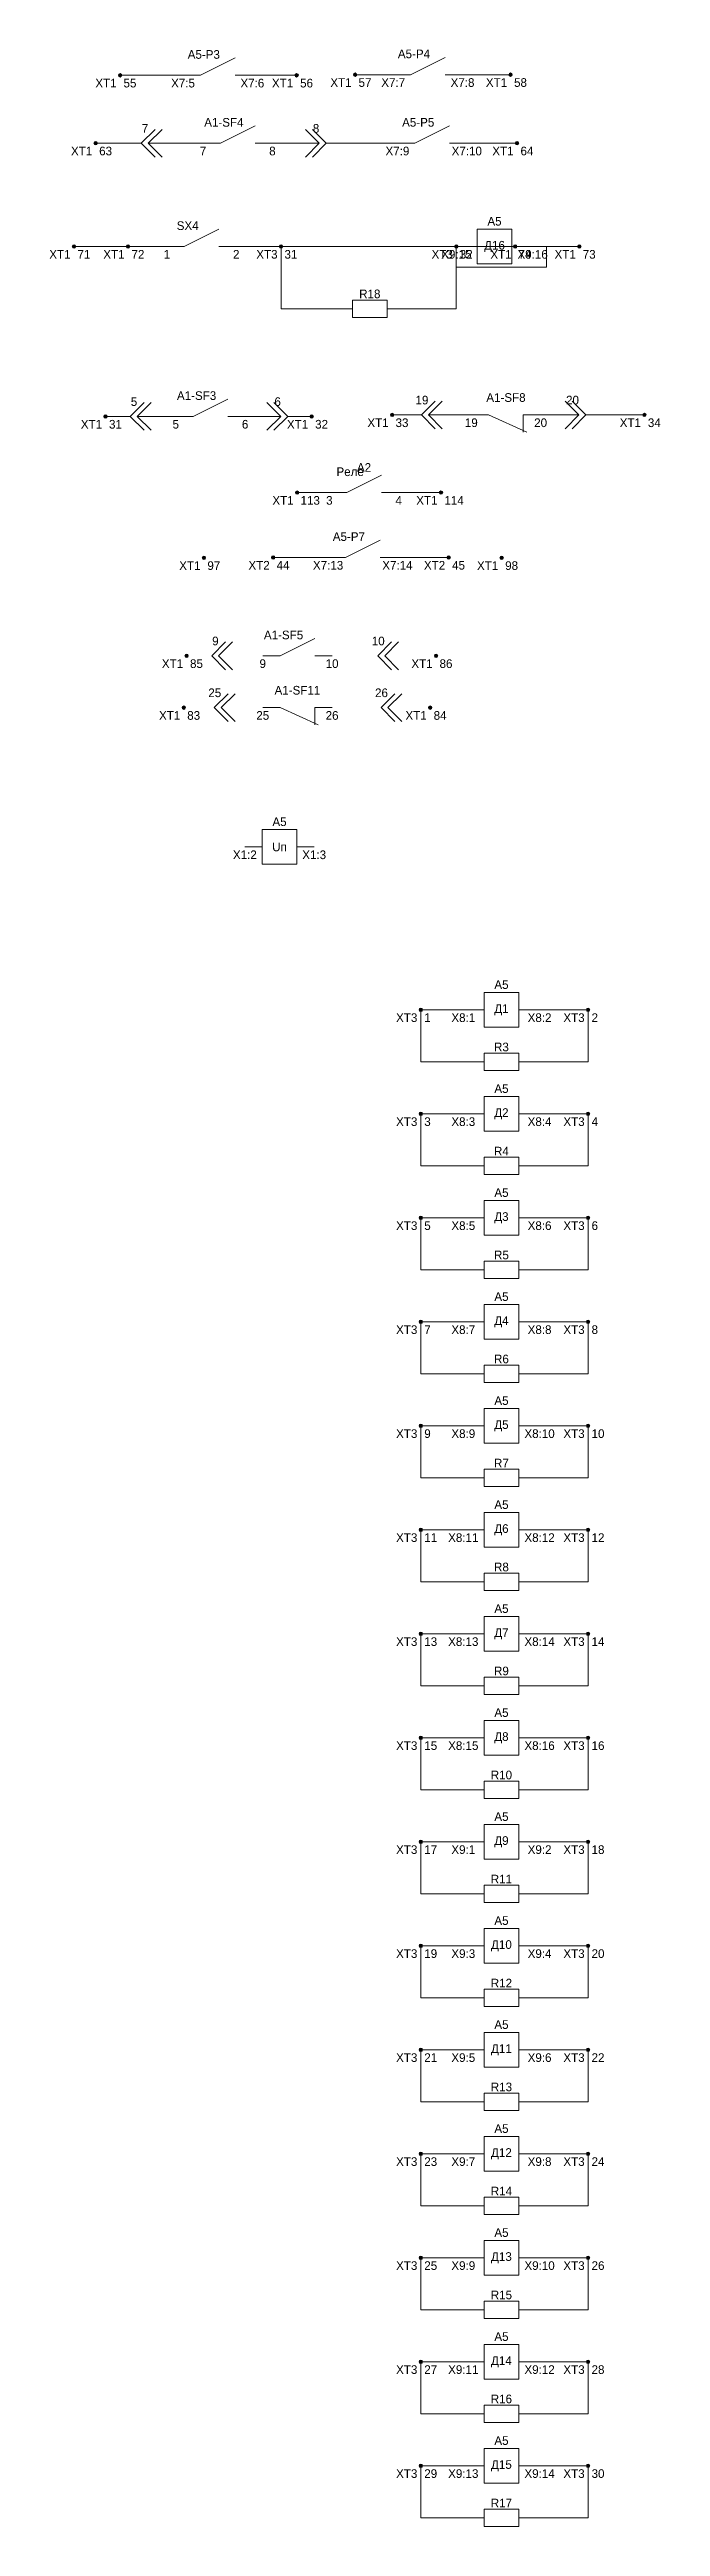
# Model space of a CAD drawing. Header units: millimetres. Extents: x -7 to 1066, y -16 to 1110.
# Drawn here: x 890 to 1066, y 32 to 747 of the extents above; entities that cross this region are included whole.
import ezdxf

# ---------------------------------------------------------------- set-up
doc = ezdxf.new("R2010")
doc.units = ezdxf.units.MM

# ---------------------------------------------------------------- blocks, each defined once
blk = doc.blocks.new('A5#X8@1')
at = {"lineweight": 0}
for points in [[(0, 0)], [(0, 0), (5, 0)], [(0, 0), (5, 0)], [(5, 5)], [(5, 5), (15, 5)], [(5, 5), (15, 5), (15, -5)], [(5, 5), (15, 5), (15, -5), (5, -5)], [(5, 5), (15, 5), (15, -5), (5, -5), (5, 5)], [(5, 5), (15, 5), (15, -5), (5, -5), (5, 5)], [(15, 0)], [(15, 0), (20, 0)]]:
    blk.add_lwpolyline(points, dxfattribs=at)
at = {"char_height": 2.5}
for s, insert, attachment_point in [('A5', (10, 6), 8), ('Д1', (10, 0), 5), ('X8:1', (-1, -1), 2), ('X8:2', (21, -1), 2)]:
    blk.add_mtext(s, dxfattribs=dict(at, insert=insert, attachment_point=attachment_point))
blk = doc.blocks.new('A5#X9@1')
at = {"lineweight": 0}
for points in [[(0, 0)], [(0, 0), (5, 0)], [(0, 0), (5, 0)], [(5, 5)], [(5, 5), (15, 5)], [(5, 5), (15, 5), (15, -5)], [(5, 5), (15, 5), (15, -5), (5, -5)], [(5, 5), (15, 5), (15, -5), (5, -5), (5, 5)], [(5, 5), (15, 5), (15, -5), (5, -5), (5, 5)], [(15, 0)], [(15, 0), (20, 0)]]:
    blk.add_lwpolyline(points, dxfattribs=at)
at = {"char_height": 2.5}
for s, insert, attachment_point in [('A5', (10, 6), 8), ('Д9', (10, 0), 5), ('X9:1', (-1, -1), 2), ('X9:2', (21, -1), 2)]:
    blk.add_mtext(s, dxfattribs=dict(at, insert=insert, attachment_point=attachment_point))
blk = doc.blocks.new('A5#X8@3')
at = {"lineweight": 0}
for points in [[(0, 0)], [(0, 0), (5, 0)], [(0, 0), (5, 0)], [(5, 5)], [(5, 5), (15, 5)], [(5, 5), (15, 5), (15, -5)], [(5, 5), (15, 5), (15, -5), (5, -5)], [(5, 5), (15, 5), (15, -5), (5, -5), (5, 5)], [(5, 5), (15, 5), (15, -5), (5, -5), (5, 5)], [(15, 0)], [(15, 0), (20, 0)]]:
    blk.add_lwpolyline(points, dxfattribs=at)
at = {"char_height": 2.5}
for s, insert, attachment_point in [('A5', (10, 6), 8), ('Д2', (10, 0), 5), ('X8:3', (-1, -1), 2), ('X8:4', (21, -1), 2)]:
    blk.add_mtext(s, dxfattribs=dict(at, insert=insert, attachment_point=attachment_point))
blk = doc.blocks.new('A5#X9@3')
at = {"lineweight": 0}
for points in [[(0, 0)], [(0, 0), (5, 0)], [(0, 0), (5, 0)], [(5, 5)], [(5, 5), (15, 5)], [(5, 5), (15, 5), (15, -5)], [(5, 5), (15, 5), (15, -5), (5, -5)], [(5, 5), (15, 5), (15, -5), (5, -5), (5, 5)], [(5, 5), (15, 5), (15, -5), (5, -5), (5, 5)], [(15, 0)], [(15, 0), (20, 0)]]:
    blk.add_lwpolyline(points, dxfattribs=at)
at = {"char_height": 2.5}
for s, insert, attachment_point in [('A5', (10, 6), 8), ('Д10', (10, 0), 5), ('X9:3', (-1, -1), 2), ('X9:4', (21, -1), 2)]:
    blk.add_mtext(s, dxfattribs=dict(at, insert=insert, attachment_point=attachment_point))
blk = doc.blocks.new('A5#X8@5')
at = {"lineweight": 0}
for points in [[(0, 0)], [(0, 0), (5, 0)], [(0, 0), (5, 0)], [(5, 5)], [(5, 5), (15, 5)], [(5, 5), (15, 5), (15, -5)], [(5, 5), (15, 5), (15, -5), (5, -5)], [(5, 5), (15, 5), (15, -5), (5, -5), (5, 5)], [(5, 5), (15, 5), (15, -5), (5, -5), (5, 5)], [(15, 0)], [(15, 0), (20, 0)]]:
    blk.add_lwpolyline(points, dxfattribs=at)
at = {"char_height": 2.5}
for s, insert, attachment_point in [('A5', (10, 6), 8), ('Д3', (10, 0), 5), ('X8:5', (-1, -1), 2), ('X8:6', (21, -1), 2)]:
    blk.add_mtext(s, dxfattribs=dict(at, insert=insert, attachment_point=attachment_point))
blk = doc.blocks.new('A5#X9@5')
at = {"lineweight": 0}
for points in [[(0, 0)], [(0, 0), (5, 0)], [(0, 0), (5, 0)], [(5, 5)], [(5, 5), (15, 5)], [(5, 5), (15, 5), (15, -5)], [(5, 5), (15, 5), (15, -5), (5, -5)], [(5, 5), (15, 5), (15, -5), (5, -5), (5, 5)], [(5, 5), (15, 5), (15, -5), (5, -5), (5, 5)], [(15, 0)], [(15, 0), (20, 0)]]:
    blk.add_lwpolyline(points, dxfattribs=at)
at = {"char_height": 2.5}
for s, insert, attachment_point in [('A5', (10, 6), 8), ('Д11', (10, 0), 5), ('X9:5', (-1, -1), 2), ('X9:6', (21, -1), 2)]:
    blk.add_mtext(s, dxfattribs=dict(at, insert=insert, attachment_point=attachment_point))
blk = doc.blocks.new('A5#X8@7')
at = {"lineweight": 0}
for points in [[(0, 0)], [(0, 0), (5, 0)], [(0, 0), (5, 0)], [(5, 5)], [(5, 5), (15, 5)], [(5, 5), (15, 5), (15, -5)], [(5, 5), (15, 5), (15, -5), (5, -5)], [(5, 5), (15, 5), (15, -5), (5, -5), (5, 5)], [(5, 5), (15, 5), (15, -5), (5, -5), (5, 5)], [(15, 0)], [(15, 0), (20, 0)]]:
    blk.add_lwpolyline(points, dxfattribs=at)
at = {"char_height": 2.5}
for s, insert, attachment_point in [('A5', (10, 6), 8), ('Д4', (10, 0), 5), ('X8:7', (-1, -1), 2), ('X8:8', (21, -1), 2)]:
    blk.add_mtext(s, dxfattribs=dict(at, insert=insert, attachment_point=attachment_point))
blk = doc.blocks.new('A5#X9@7')
at = {"lineweight": 0}
for points in [[(0, 0)], [(0, 0), (5, 0)], [(0, 0), (5, 0)], [(5, 5)], [(5, 5), (15, 5)], [(5, 5), (15, 5), (15, -5)], [(5, 5), (15, 5), (15, -5), (5, -5)], [(5, 5), (15, 5), (15, -5), (5, -5), (5, 5)], [(5, 5), (15, 5), (15, -5), (5, -5), (5, 5)], [(15, 0)], [(15, 0), (20, 0)]]:
    blk.add_lwpolyline(points, dxfattribs=at)
at = {"char_height": 2.5}
for s, insert, attachment_point in [('A5', (10, 6), 8), ('Д12', (10, 0), 5), ('X9:7', (-1, -1), 2), ('X9:8', (21, -1), 2)]:
    blk.add_mtext(s, dxfattribs=dict(at, insert=insert, attachment_point=attachment_point))
blk = doc.blocks.new('A5#X8@9')
at = {"lineweight": 0}
for points in [[(0, 0)], [(0, 0), (5, 0)], [(0, 0), (5, 0)], [(5, 5)], [(5, 5), (15, 5)], [(5, 5), (15, 5), (15, -5)], [(5, 5), (15, 5), (15, -5), (5, -5)], [(5, 5), (15, 5), (15, -5), (5, -5), (5, 5)], [(5, 5), (15, 5), (15, -5), (5, -5), (5, 5)], [(15, 0)], [(15, 0), (20, 0)]]:
    blk.add_lwpolyline(points, dxfattribs=at)
at = {"char_height": 2.5}
for s, insert, attachment_point in [('A5', (10, 6), 8), ('Д5', (10, 0), 5), ('X8:9', (-1, -1), 2), ('X8:10', (21, -1), 2)]:
    blk.add_mtext(s, dxfattribs=dict(at, insert=insert, attachment_point=attachment_point))
blk = doc.blocks.new('A5#X9@9')
at = {"lineweight": 0}
for points in [[(0, 0)], [(0, 0), (5, 0)], [(0, 0), (5, 0)], [(5, 5)], [(5, 5), (15, 5)], [(5, 5), (15, 5), (15, -5)], [(5, 5), (15, 5), (15, -5), (5, -5)], [(5, 5), (15, 5), (15, -5), (5, -5), (5, 5)], [(5, 5), (15, 5), (15, -5), (5, -5), (5, 5)], [(15, 0)], [(15, 0), (20, 0)]]:
    blk.add_lwpolyline(points, dxfattribs=at)
at = {"char_height": 2.5}
for s, insert, attachment_point in [('A5', (10, 6), 8), ('Д13', (10, 0), 5), ('X9:9', (-1, -1), 2), ('X9:10', (21, -1), 2)]:
    blk.add_mtext(s, dxfattribs=dict(at, insert=insert, attachment_point=attachment_point))
blk = doc.blocks.new('A5#X8@11')
at = {"lineweight": 0}
for points in [[(0, 0)], [(0, 0), (5, 0)], [(0, 0), (5, 0)], [(5, 5)], [(5, 5), (15, 5)], [(5, 5), (15, 5), (15, -5)], [(5, 5), (15, 5), (15, -5), (5, -5)], [(5, 5), (15, 5), (15, -5), (5, -5), (5, 5)], [(5, 5), (15, 5), (15, -5), (5, -5), (5, 5)], [(15, 0)], [(15, 0), (20, 0)]]:
    blk.add_lwpolyline(points, dxfattribs=at)
at = {"char_height": 2.5}
for s, insert, attachment_point in [('A5', (10, 6), 8), ('Д6', (10, 0), 5), ('X8:11', (-1, -1), 2), ('X8:12', (21, -1), 2)]:
    blk.add_mtext(s, dxfattribs=dict(at, insert=insert, attachment_point=attachment_point))
blk = doc.blocks.new('A5#X9@11')
at = {"lineweight": 0}
for points in [[(0, 0)], [(0, 0), (5, 0)], [(0, 0), (5, 0)], [(5, 5)], [(5, 5), (15, 5)], [(5, 5), (15, 5), (15, -5)], [(5, 5), (15, 5), (15, -5), (5, -5)], [(5, 5), (15, 5), (15, -5), (5, -5), (5, 5)], [(5, 5), (15, 5), (15, -5), (5, -5), (5, 5)], [(15, 0)], [(15, 0), (20, 0)]]:
    blk.add_lwpolyline(points, dxfattribs=at)
at = {"char_height": 2.5}
for s, insert, attachment_point in [('A5', (10, 6), 8), ('Д14', (10, 0), 5), ('X9:11', (-1, -1), 2), ('X9:12', (21, -1), 2)]:
    blk.add_mtext(s, dxfattribs=dict(at, insert=insert, attachment_point=attachment_point))
blk = doc.blocks.new('A5#X8@13')
at = {"lineweight": 0}
for points in [[(0, 0)], [(0, 0), (5, 0)], [(0, 0), (5, 0)], [(5, 5)], [(5, 5), (15, 5)], [(5, 5), (15, 5), (15, -5)], [(5, 5), (15, 5), (15, -5), (5, -5)], [(5, 5), (15, 5), (15, -5), (5, -5), (5, 5)], [(5, 5), (15, 5), (15, -5), (5, -5), (5, 5)], [(15, 0)], [(15, 0), (20, 0)]]:
    blk.add_lwpolyline(points, dxfattribs=at)
at = {"char_height": 2.5}
for s, insert, attachment_point in [('A5', (10, 6), 8), ('Д7', (10, 0), 5), ('X8:13', (-1, -1), 2), ('X8:14', (21, -1), 2)]:
    blk.add_mtext(s, dxfattribs=dict(at, insert=insert, attachment_point=attachment_point))
blk = doc.blocks.new('A5#X9@13')
at = {"lineweight": 0}
for points in [[(0, 0)], [(0, 0), (5, 0)], [(0, 0), (5, 0)], [(5, 5)], [(5, 5), (15, 5)], [(5, 5), (15, 5), (15, -5)], [(5, 5), (15, 5), (15, -5), (5, -5)], [(5, 5), (15, 5), (15, -5), (5, -5), (5, 5)], [(5, 5), (15, 5), (15, -5), (5, -5), (5, 5)], [(15, 0)], [(15, 0), (20, 0)]]:
    blk.add_lwpolyline(points, dxfattribs=at)
at = {"char_height": 2.5}
for s, insert, attachment_point in [('A5', (10, 6), 8), ('Д15', (10, 0), 5), ('X9:13', (-1, -1), 2), ('X9:14', (21, -1), 2)]:
    blk.add_mtext(s, dxfattribs=dict(at, insert=insert, attachment_point=attachment_point))
blk = doc.blocks.new('A5#X8@15')
at = {"lineweight": 0}
for points in [[(0, 0)], [(0, 0), (5, 0)], [(0, 0), (5, 0)], [(5, 5)], [(5, 5), (15, 5)], [(5, 5), (15, 5), (15, -5)], [(5, 5), (15, 5), (15, -5), (5, -5)], [(5, 5), (15, 5), (15, -5), (5, -5), (5, 5)], [(5, 5), (15, 5), (15, -5), (5, -5), (5, 5)], [(15, 0)], [(15, 0), (20, 0)]]:
    blk.add_lwpolyline(points, dxfattribs=at)
at = {"char_height": 2.5}
for s, insert, attachment_point in [('A5', (10, 6), 8), ('Д8', (10, 0), 5), ('X8:15', (-1, -1), 2), ('X8:16', (21, -1), 2)]:
    blk.add_mtext(s, dxfattribs=dict(at, insert=insert, attachment_point=attachment_point))
blk = doc.blocks.new('R3#1')
at = {"lineweight": 0}
for points in [[(0, 0)], [(0, 0), (5, 0)], [(0, 0), (5, 0)], [(5, -2.5), (5, 2.5)], [(5, -2.5), (5, 2.5), (15, 2.5)], [(5, -2.5), (5, 2.5), (15, 2.5), (15, -2.5)], [(5, -2.5), (5, 2.5), (15, 2.5), (15, -2.5), (5, -2.5)], [(5, -2.5), (5, 2.5), (15, 2.5), (15, -2.5), (5, -2.5)], [(15, 0)], [(15, 0), (20, 0)], [(5, -2.5)]]:
    blk.add_lwpolyline(points, dxfattribs=at)
at = {"insert": (10, 3), "char_height": 2.5, "attachment_point": 8}
blk.add_mtext('R3', dxfattribs=at)
blk = doc.blocks.new('R4#1')
at = {"lineweight": 0}
for points in [[(0, 0)], [(0, 0), (5, 0)], [(0, 0), (5, 0)], [(5, -2.5), (5, 2.5)], [(5, -2.5), (5, 2.5), (15, 2.5)], [(5, -2.5), (5, 2.5), (15, 2.5), (15, -2.5)], [(5, -2.5), (5, 2.5), (15, 2.5), (15, -2.5), (5, -2.5)], [(5, -2.5), (5, 2.5), (15, 2.5), (15, -2.5), (5, -2.5)], [(15, 0)], [(15, 0), (20, 0)], [(5, -2.5)]]:
    blk.add_lwpolyline(points, dxfattribs=at)
at = {"insert": (10, 3), "char_height": 2.5, "attachment_point": 8}
blk.add_mtext('R4', dxfattribs=at)
blk = doc.blocks.new('R5#1')
at = {"lineweight": 0}
for points in [[(0, 0)], [(0, 0), (5, 0)], [(0, 0), (5, 0)], [(5, -2.5), (5, 2.5)], [(5, -2.5), (5, 2.5), (15, 2.5)], [(5, -2.5), (5, 2.5), (15, 2.5), (15, -2.5)], [(5, -2.5), (5, 2.5), (15, 2.5), (15, -2.5), (5, -2.5)], [(5, -2.5), (5, 2.5), (15, 2.5), (15, -2.5), (5, -2.5)], [(15, 0)], [(15, 0), (20, 0)], [(5, -2.5)]]:
    blk.add_lwpolyline(points, dxfattribs=at)
at = {"insert": (10, 3), "char_height": 2.5, "attachment_point": 8}
blk.add_mtext('R5', dxfattribs=at)
blk = doc.blocks.new('R6#1')
at = {"lineweight": 0}
for points in [[(0, 0)], [(0, 0), (5, 0)], [(0, 0), (5, 0)], [(5, -2.5), (5, 2.5)], [(5, -2.5), (5, 2.5), (15, 2.5)], [(5, -2.5), (5, 2.5), (15, 2.5), (15, -2.5)], [(5, -2.5), (5, 2.5), (15, 2.5), (15, -2.5), (5, -2.5)], [(5, -2.5), (5, 2.5), (15, 2.5), (15, -2.5), (5, -2.5)], [(15, 0)], [(15, 0), (20, 0)], [(5, -2.5)]]:
    blk.add_lwpolyline(points, dxfattribs=at)
at = {"insert": (10, 3), "char_height": 2.5, "attachment_point": 8}
blk.add_mtext('R6', dxfattribs=at)
blk = doc.blocks.new('R7#1')
at = {"lineweight": 0}
for points in [[(0, 0)], [(0, 0), (5, 0)], [(0, 0), (5, 0)], [(5, -2.5), (5, 2.5)], [(5, -2.5), (5, 2.5), (15, 2.5)], [(5, -2.5), (5, 2.5), (15, 2.5), (15, -2.5)], [(5, -2.5), (5, 2.5), (15, 2.5), (15, -2.5), (5, -2.5)], [(5, -2.5), (5, 2.5), (15, 2.5), (15, -2.5), (5, -2.5)], [(15, 0)], [(15, 0), (20, 0)], [(5, -2.5)]]:
    blk.add_lwpolyline(points, dxfattribs=at)
at = {"insert": (10, 3), "char_height": 2.5, "attachment_point": 8}
blk.add_mtext('R7', dxfattribs=at)
blk = doc.blocks.new('R8#1')
at = {"lineweight": 0}
for points in [[(0, 0)], [(0, 0), (5, 0)], [(0, 0), (5, 0)], [(5, -2.5), (5, 2.5)], [(5, -2.5), (5, 2.5), (15, 2.5)], [(5, -2.5), (5, 2.5), (15, 2.5), (15, -2.5)], [(5, -2.5), (5, 2.5), (15, 2.5), (15, -2.5), (5, -2.5)], [(5, -2.5), (5, 2.5), (15, 2.5), (15, -2.5), (5, -2.5)], [(15, 0)], [(15, 0), (20, 0)], [(5, -2.5)]]:
    blk.add_lwpolyline(points, dxfattribs=at)
at = {"insert": (10, 3), "char_height": 2.5, "attachment_point": 8}
blk.add_mtext('R8', dxfattribs=at)
blk = doc.blocks.new('R9#1')
at = {"lineweight": 0}
for points in [[(0, 0)], [(0, 0), (5, 0)], [(0, 0), (5, 0)], [(5, -2.5), (5, 2.5)], [(5, -2.5), (5, 2.5), (15, 2.5)], [(5, -2.5), (5, 2.5), (15, 2.5), (15, -2.5)], [(5, -2.5), (5, 2.5), (15, 2.5), (15, -2.5), (5, -2.5)], [(5, -2.5), (5, 2.5), (15, 2.5), (15, -2.5), (5, -2.5)], [(15, 0)], [(15, 0), (20, 0)], [(5, -2.5)]]:
    blk.add_lwpolyline(points, dxfattribs=at)
at = {"insert": (10, 3), "char_height": 2.5, "attachment_point": 8}
blk.add_mtext('R9', dxfattribs=at)
blk = doc.blocks.new('R10#1')
at = {"lineweight": 0}
for points in [[(0, 0)], [(0, 0), (5, 0)], [(0, 0), (5, 0)], [(5, -2.5), (5, 2.5)], [(5, -2.5), (5, 2.5), (15, 2.5)], [(5, -2.5), (5, 2.5), (15, 2.5), (15, -2.5)], [(5, -2.5), (5, 2.5), (15, 2.5), (15, -2.5), (5, -2.5)], [(5, -2.5), (5, 2.5), (15, 2.5), (15, -2.5), (5, -2.5)], [(15, 0)], [(15, 0), (20, 0)], [(5, -2.5)]]:
    blk.add_lwpolyline(points, dxfattribs=at)
at = {"insert": (10, 3), "char_height": 2.5, "attachment_point": 8}
blk.add_mtext('R10', dxfattribs=at)
blk = doc.blocks.new('R11#1')
at = {"lineweight": 0}
for points in [[(0, 0)], [(0, 0), (5, 0)], [(0, 0), (5, 0)], [(5, -2.5), (5, 2.5)], [(5, -2.5), (5, 2.5), (15, 2.5)], [(5, -2.5), (5, 2.5), (15, 2.5), (15, -2.5)], [(5, -2.5), (5, 2.5), (15, 2.5), (15, -2.5), (5, -2.5)], [(5, -2.5), (5, 2.5), (15, 2.5), (15, -2.5), (5, -2.5)], [(15, 0)], [(15, 0), (20, 0)], [(5, -2.5)]]:
    blk.add_lwpolyline(points, dxfattribs=at)
at = {"insert": (10, 3), "char_height": 2.5, "attachment_point": 8}
blk.add_mtext('R11', dxfattribs=at)
blk = doc.blocks.new('R12#1')
at = {"lineweight": 0}
for points in [[(0, 0)], [(0, 0), (5, 0)], [(0, 0), (5, 0)], [(5, -2.5), (5, 2.5)], [(5, -2.5), (5, 2.5), (15, 2.5)], [(5, -2.5), (5, 2.5), (15, 2.5), (15, -2.5)], [(5, -2.5), (5, 2.5), (15, 2.5), (15, -2.5), (5, -2.5)], [(5, -2.5), (5, 2.5), (15, 2.5), (15, -2.5), (5, -2.5)], [(15, 0)], [(15, 0), (20, 0)], [(5, -2.5)]]:
    blk.add_lwpolyline(points, dxfattribs=at)
at = {"insert": (10, 3), "char_height": 2.5, "attachment_point": 8}
blk.add_mtext('R12', dxfattribs=at)
blk = doc.blocks.new('R13#1')
at = {"lineweight": 0}
for points in [[(0, 0)], [(0, 0), (5, 0)], [(0, 0), (5, 0)], [(5, -2.5), (5, 2.5)], [(5, -2.5), (5, 2.5), (15, 2.5)], [(5, -2.5), (5, 2.5), (15, 2.5), (15, -2.5)], [(5, -2.5), (5, 2.5), (15, 2.5), (15, -2.5), (5, -2.5)], [(5, -2.5), (5, 2.5), (15, 2.5), (15, -2.5), (5, -2.5)], [(15, 0)], [(15, 0), (20, 0)], [(5, -2.5)]]:
    blk.add_lwpolyline(points, dxfattribs=at)
at = {"insert": (10, 3), "char_height": 2.5, "attachment_point": 8}
blk.add_mtext('R13', dxfattribs=at)
blk = doc.blocks.new('R14#1')
at = {"lineweight": 0}
for points in [[(0, 0)], [(0, 0), (5, 0)], [(0, 0), (5, 0)], [(5, -2.5), (5, 2.5)], [(5, -2.5), (5, 2.5), (15, 2.5)], [(5, -2.5), (5, 2.5), (15, 2.5), (15, -2.5)], [(5, -2.5), (5, 2.5), (15, 2.5), (15, -2.5), (5, -2.5)], [(5, -2.5), (5, 2.5), (15, 2.5), (15, -2.5), (5, -2.5)], [(15, 0)], [(15, 0), (20, 0)], [(5, -2.5)]]:
    blk.add_lwpolyline(points, dxfattribs=at)
at = {"insert": (10, 3), "char_height": 2.5, "attachment_point": 8}
blk.add_mtext('R14', dxfattribs=at)
blk = doc.blocks.new('R15#1')
at = {"lineweight": 0}
for points in [[(0, 0)], [(0, 0), (5, 0)], [(0, 0), (5, 0)], [(5, -2.5), (5, 2.5)], [(5, -2.5), (5, 2.5), (15, 2.5)], [(5, -2.5), (5, 2.5), (15, 2.5), (15, -2.5)], [(5, -2.5), (5, 2.5), (15, 2.5), (15, -2.5), (5, -2.5)], [(5, -2.5), (5, 2.5), (15, 2.5), (15, -2.5), (5, -2.5)], [(15, 0)], [(15, 0), (20, 0)], [(5, -2.5)]]:
    blk.add_lwpolyline(points, dxfattribs=at)
at = {"insert": (10, 3), "char_height": 2.5, "attachment_point": 8}
blk.add_mtext('R15', dxfattribs=at)
blk = doc.blocks.new('R16#1')
at = {"lineweight": 0}
for points in [[(0, 0)], [(0, 0), (5, 0)], [(0, 0), (5, 0)], [(5, -2.5), (5, 2.5)], [(5, -2.5), (5, 2.5), (15, 2.5)], [(5, -2.5), (5, 2.5), (15, 2.5), (15, -2.5)], [(5, -2.5), (5, 2.5), (15, 2.5), (15, -2.5), (5, -2.5)], [(5, -2.5), (5, 2.5), (15, 2.5), (15, -2.5), (5, -2.5)], [(15, 0)], [(15, 0), (20, 0)], [(5, -2.5)]]:
    blk.add_lwpolyline(points, dxfattribs=at)
at = {"insert": (10, 3), "char_height": 2.5, "attachment_point": 8}
blk.add_mtext('R16', dxfattribs=at)
blk = doc.blocks.new('R17#1')
at = {"lineweight": 0}
for points in [[(0, 0)], [(0, 0), (5, 0)], [(0, 0), (5, 0)], [(5, -2.5), (5, 2.5)], [(5, -2.5), (5, 2.5), (15, 2.5)], [(5, -2.5), (5, 2.5), (15, 2.5), (15, -2.5)], [(5, -2.5), (5, 2.5), (15, 2.5), (15, -2.5), (5, -2.5)], [(5, -2.5), (5, 2.5), (15, 2.5), (15, -2.5), (5, -2.5)], [(15, 0)], [(15, 0), (20, 0)], [(5, -2.5)]]:
    blk.add_lwpolyline(points, dxfattribs=at)
at = {"insert": (10, 3), "char_height": 2.5, "attachment_point": 8}
blk.add_mtext('R17', dxfattribs=at)
blk = doc.blocks.new('XT3#1')
at = {"lineweight": 0}
for radius in [0.5, 0.3, 0.1]:
    blk.add_circle((0, 0), radius, dxfattribs=at)
at = {"char_height": 2.5}
for s, insert, attachment_point in [('XT3', (-1, -1), 3), ('1', (1, -1), 1)]:
    blk.add_mtext(s, dxfattribs=dict(at, insert=insert, attachment_point=attachment_point))
blk = doc.blocks.new('XT3#2')
at = {"lineweight": 0}
for radius in [0.5, 0.3, 0.1]:
    blk.add_circle((0, 0), radius, dxfattribs=at)
at = {"char_height": 2.5}
for s, insert, attachment_point in [('XT3', (-1, -1), 3), ('2', (1, -1), 1)]:
    blk.add_mtext(s, dxfattribs=dict(at, insert=insert, attachment_point=attachment_point))
blk = doc.blocks.new('XT3#3')
at = {"lineweight": 0}
for radius in [0.5, 0.3, 0.1]:
    blk.add_circle((0, 0), radius, dxfattribs=at)
at = {"char_height": 2.5}
for s, insert, attachment_point in [('XT3', (-1, -1), 3), ('3', (1, -1), 1)]:
    blk.add_mtext(s, dxfattribs=dict(at, insert=insert, attachment_point=attachment_point))
blk = doc.blocks.new('XT3#4')
at = {"lineweight": 0}
for radius in [0.5, 0.3, 0.1]:
    blk.add_circle((0, 0), radius, dxfattribs=at)
at = {"char_height": 2.5}
for s, insert, attachment_point in [('XT3', (-1, -1), 3), ('4', (1, -1), 1)]:
    blk.add_mtext(s, dxfattribs=dict(at, insert=insert, attachment_point=attachment_point))
blk = doc.blocks.new('XT3#5')
at = {"lineweight": 0}
for radius in [0.5, 0.3, 0.1]:
    blk.add_circle((0, 0), radius, dxfattribs=at)
at = {"char_height": 2.5}
for s, insert, attachment_point in [('XT3', (-1, -1), 3), ('5', (1, -1), 1)]:
    blk.add_mtext(s, dxfattribs=dict(at, insert=insert, attachment_point=attachment_point))
blk = doc.blocks.new('XT3#6')
at = {"lineweight": 0}
for radius in [0.5, 0.3, 0.1]:
    blk.add_circle((0, 0), radius, dxfattribs=at)
at = {"char_height": 2.5}
for s, insert, attachment_point in [('XT3', (-1, -1), 3), ('6', (1, -1), 1)]:
    blk.add_mtext(s, dxfattribs=dict(at, insert=insert, attachment_point=attachment_point))
blk = doc.blocks.new('XT3#7')
at = {"lineweight": 0}
for radius in [0.5, 0.3, 0.1]:
    blk.add_circle((0, 0), radius, dxfattribs=at)
at = {"char_height": 2.5}
for s, insert, attachment_point in [('XT3', (-1, -1), 3), ('7', (1, -1), 1)]:
    blk.add_mtext(s, dxfattribs=dict(at, insert=insert, attachment_point=attachment_point))
blk = doc.blocks.new('XT3#8')
at = {"lineweight": 0}
for radius in [0.5, 0.3, 0.1]:
    blk.add_circle((0, 0), radius, dxfattribs=at)
at = {"char_height": 2.5}
for s, insert, attachment_point in [('XT3', (-1, -1), 3), ('8', (1, -1), 1)]:
    blk.add_mtext(s, dxfattribs=dict(at, insert=insert, attachment_point=attachment_point))
blk = doc.blocks.new('XT3#9')
at = {"lineweight": 0}
for radius in [0.5, 0.3, 0.1]:
    blk.add_circle((0, 0), radius, dxfattribs=at)
at = {"char_height": 2.5}
for s, insert, attachment_point in [('XT3', (-1, -1), 3), ('9', (1, -1), 1)]:
    blk.add_mtext(s, dxfattribs=dict(at, insert=insert, attachment_point=attachment_point))
blk = doc.blocks.new('XT3#10')
at = {"lineweight": 0}
for radius in [0.5, 0.3, 0.1]:
    blk.add_circle((0, 0), radius, dxfattribs=at)
at = {"char_height": 2.5}
for s, insert, attachment_point in [('XT3', (-1, -1), 3), ('10', (1, -1), 1)]:
    blk.add_mtext(s, dxfattribs=dict(at, insert=insert, attachment_point=attachment_point))
blk = doc.blocks.new('XT3#11')
at = {"lineweight": 0}
for radius in [0.5, 0.3, 0.1]:
    blk.add_circle((0, 0), radius, dxfattribs=at)
at = {"char_height": 2.5}
for s, insert, attachment_point in [('XT3', (-1, -1), 3), ('11', (1, -1), 1)]:
    blk.add_mtext(s, dxfattribs=dict(at, insert=insert, attachment_point=attachment_point))
blk = doc.blocks.new('XT3#12')
at = {"lineweight": 0}
for radius in [0.5, 0.3, 0.1]:
    blk.add_circle((0, 0), radius, dxfattribs=at)
at = {"char_height": 2.5}
for s, insert, attachment_point in [('XT3', (-1, -1), 3), ('12', (1, -1), 1)]:
    blk.add_mtext(s, dxfattribs=dict(at, insert=insert, attachment_point=attachment_point))
blk = doc.blocks.new('XT3#13')
at = {"lineweight": 0}
for radius in [0.5, 0.3, 0.1]:
    blk.add_circle((0, 0), radius, dxfattribs=at)
at = {"char_height": 2.5}
for s, insert, attachment_point in [('XT3', (-1, -1), 3), ('13', (1, -1), 1)]:
    blk.add_mtext(s, dxfattribs=dict(at, insert=insert, attachment_point=attachment_point))
blk = doc.blocks.new('XT3#14')
at = {"lineweight": 0}
for radius in [0.5, 0.3, 0.1]:
    blk.add_circle((0, 0), radius, dxfattribs=at)
at = {"char_height": 2.5}
for s, insert, attachment_point in [('XT3', (-1, -1), 3), ('14', (1, -1), 1)]:
    blk.add_mtext(s, dxfattribs=dict(at, insert=insert, attachment_point=attachment_point))
blk = doc.blocks.new('XT3#15')
at = {"lineweight": 0}
for radius in [0.5, 0.3, 0.1]:
    blk.add_circle((0, 0), radius, dxfattribs=at)
at = {"char_height": 2.5}
for s, insert, attachment_point in [('XT3', (-1, -1), 3), ('15', (1, -1), 1)]:
    blk.add_mtext(s, dxfattribs=dict(at, insert=insert, attachment_point=attachment_point))
blk = doc.blocks.new('XT3#16')
at = {"lineweight": 0}
for radius in [0.5, 0.3, 0.1]:
    blk.add_circle((0, 0), radius, dxfattribs=at)
at = {"char_height": 2.5}
for s, insert, attachment_point in [('XT3', (-1, -1), 3), ('16', (1, -1), 1)]:
    blk.add_mtext(s, dxfattribs=dict(at, insert=insert, attachment_point=attachment_point))
blk = doc.blocks.new('XT3#17')
at = {"lineweight": 0}
for radius in [0.5, 0.3, 0.1]:
    blk.add_circle((0, 0), radius, dxfattribs=at)
at = {"char_height": 2.5}
for s, insert, attachment_point in [('XT3', (-1, -1), 3), ('17', (1, -1), 1)]:
    blk.add_mtext(s, dxfattribs=dict(at, insert=insert, attachment_point=attachment_point))
blk = doc.blocks.new('XT3#18')
at = {"lineweight": 0}
for radius in [0.5, 0.3, 0.1]:
    blk.add_circle((0, 0), radius, dxfattribs=at)
at = {"char_height": 2.5}
for s, insert, attachment_point in [('XT3', (-1, -1), 3), ('18', (1, -1), 1)]:
    blk.add_mtext(s, dxfattribs=dict(at, insert=insert, attachment_point=attachment_point))
blk = doc.blocks.new('XT3#19')
at = {"lineweight": 0}
for radius in [0.5, 0.3, 0.1]:
    blk.add_circle((0, 0), radius, dxfattribs=at)
at = {"char_height": 2.5}
for s, insert, attachment_point in [('XT3', (-1, -1), 3), ('19', (1, -1), 1)]:
    blk.add_mtext(s, dxfattribs=dict(at, insert=insert, attachment_point=attachment_point))
blk = doc.blocks.new('XT3#20')
at = {"lineweight": 0}
for radius in [0.5, 0.3, 0.1]:
    blk.add_circle((0, 0), radius, dxfattribs=at)
at = {"char_height": 2.5}
for s, insert, attachment_point in [('XT3', (-1, -1), 3), ('20', (1, -1), 1)]:
    blk.add_mtext(s, dxfattribs=dict(at, insert=insert, attachment_point=attachment_point))
blk = doc.blocks.new('XT3#21')
at = {"lineweight": 0}
for radius in [0.5, 0.3, 0.1]:
    blk.add_circle((0, 0), radius, dxfattribs=at)
at = {"char_height": 2.5}
for s, insert, attachment_point in [('XT3', (-1, -1), 3), ('21', (1, -1), 1)]:
    blk.add_mtext(s, dxfattribs=dict(at, insert=insert, attachment_point=attachment_point))
blk = doc.blocks.new('XT3#22')
at = {"lineweight": 0}
for radius in [0.5, 0.3, 0.1]:
    blk.add_circle((0, 0), radius, dxfattribs=at)
at = {"char_height": 2.5}
for s, insert, attachment_point in [('XT3', (-1, -1), 3), ('22', (1, -1), 1)]:
    blk.add_mtext(s, dxfattribs=dict(at, insert=insert, attachment_point=attachment_point))
blk = doc.blocks.new('XT3#23')
at = {"lineweight": 0}
for radius in [0.5, 0.3, 0.1]:
    blk.add_circle((0, 0), radius, dxfattribs=at)
at = {"char_height": 2.5}
for s, insert, attachment_point in [('XT3', (-1, -1), 3), ('23', (1, -1), 1)]:
    blk.add_mtext(s, dxfattribs=dict(at, insert=insert, attachment_point=attachment_point))
blk = doc.blocks.new('XT3#24')
at = {"lineweight": 0}
for radius in [0.5, 0.3, 0.1]:
    blk.add_circle((0, 0), radius, dxfattribs=at)
at = {"char_height": 2.5}
for s, insert, attachment_point in [('XT3', (-1, -1), 3), ('24', (1, -1), 1)]:
    blk.add_mtext(s, dxfattribs=dict(at, insert=insert, attachment_point=attachment_point))
blk = doc.blocks.new('XT3#25')
at = {"lineweight": 0}
for radius in [0.5, 0.3, 0.1]:
    blk.add_circle((0, 0), radius, dxfattribs=at)
at = {"char_height": 2.5}
for s, insert, attachment_point in [('XT3', (-1, -1), 3), ('25', (1, -1), 1)]:
    blk.add_mtext(s, dxfattribs=dict(at, insert=insert, attachment_point=attachment_point))
blk = doc.blocks.new('XT3#26')
at = {"lineweight": 0}
for radius in [0.5, 0.3, 0.1]:
    blk.add_circle((0, 0), radius, dxfattribs=at)
at = {"char_height": 2.5}
for s, insert, attachment_point in [('XT3', (-1, -1), 3), ('26', (1, -1), 1)]:
    blk.add_mtext(s, dxfattribs=dict(at, insert=insert, attachment_point=attachment_point))
blk = doc.blocks.new('XT3#27')
at = {"lineweight": 0}
for radius in [0.5, 0.3, 0.1]:
    blk.add_circle((0, 0), radius, dxfattribs=at)
at = {"char_height": 2.5}
for s, insert, attachment_point in [('XT3', (-1, -1), 3), ('27', (1, -1), 1)]:
    blk.add_mtext(s, dxfattribs=dict(at, insert=insert, attachment_point=attachment_point))
blk = doc.blocks.new('XT3#28')
at = {"lineweight": 0}
for radius in [0.5, 0.3, 0.1]:
    blk.add_circle((0, 0), radius, dxfattribs=at)
at = {"char_height": 2.5}
for s, insert, attachment_point in [('XT3', (-1, -1), 3), ('28', (1, -1), 1)]:
    blk.add_mtext(s, dxfattribs=dict(at, insert=insert, attachment_point=attachment_point))
blk = doc.blocks.new('XT3#29')
at = {"lineweight": 0}
for radius in [0.5, 0.3, 0.1]:
    blk.add_circle((0, 0), radius, dxfattribs=at)
at = {"char_height": 2.5}
for s, insert, attachment_point in [('XT3', (-1, -1), 3), ('29', (1, -1), 1)]:
    blk.add_mtext(s, dxfattribs=dict(at, insert=insert, attachment_point=attachment_point))
blk = doc.blocks.new('XT3#30')
at = {"lineweight": 0}
for radius in [0.5, 0.3, 0.1]:
    blk.add_circle((0, 0), radius, dxfattribs=at)
at = {"char_height": 2.5}
for s, insert, attachment_point in [('XT3', (-1, -1), 3), ('30', (1, -1), 1)]:
    blk.add_mtext(s, dxfattribs=dict(at, insert=insert, attachment_point=attachment_point))
blk = doc.blocks.new('A1#5')
at = {"lineweight": 0}
for points in [[(0, 0), (5, 0), (15, 5)], [(0, 0), (5, 0), (15, 5)], [(0, 0)], [(0, 0), (5, 0)], [(15, 0)], [(15, 0), (20, 0)]]:
    blk.add_lwpolyline(points, dxfattribs=at)
at = {"char_height": 2.5}
for s, insert, attachment_point in [('A1-SF3', (6, 6), 5), ('5', (0, -1), 2), ('6', (20, -1), 2)]:
    blk.add_mtext(s, dxfattribs=dict(at, insert=insert, attachment_point=attachment_point))
blk = doc.blocks.new('A1#9')
at = {"lineweight": 0}
for points in [[(0, 0), (5, 0), (15, 5)], [(0, 0), (5, 0), (15, 5)], [(0, 0)], [(0, 0), (5, 0)], [(15, 0)], [(15, 0), (20, 0)]]:
    blk.add_lwpolyline(points, dxfattribs=at)
at = {"char_height": 2.5}
for s, insert, attachment_point in [('A1-SF5', (6, 6), 5), ('9', (0, -1), 2), ('10', (20, -1), 2)]:
    blk.add_mtext(s, dxfattribs=dict(at, insert=insert, attachment_point=attachment_point))
blk = doc.blocks.new('A1#19')
at = {"lineweight": 0}
for points in [[(0, 0)], [(0, 0), (5, 0)], [(0, 0), (5, 0), (16, -5)], [(0, 0), (5, 0), (16, -5)], [(15, -5), (15, 0)], [(15, -5), (15, 0), (20, 0)], [(15, -5)]]:
    blk.add_lwpolyline(points, dxfattribs=at)
at = {"char_height": 2.5}
for s, insert, attachment_point in [('A1-SF8', (10, 5), 5), ('19', (0, -1), 2), ('20', (20, -1), 2)]:
    blk.add_mtext(s, dxfattribs=dict(at, insert=insert, attachment_point=attachment_point))
blk = doc.blocks.new('A1#25')
at = {"lineweight": 0}
for points in [[(0, 0)], [(0, 0), (5, 0)], [(0, 0), (5, 0), (16, -5)], [(0, 0), (5, 0), (16, -5)], [(15, -5), (15, 0)], [(15, -5), (15, 0), (20, 0)], [(15, -5)]]:
    blk.add_lwpolyline(points, dxfattribs=at)
at = {"char_height": 2.5}
for s, insert, attachment_point in [('A1-SF11', (10, 5), 5), ('25', (0, -1), 2), ('26', (20, -1), 2)]:
    blk.add_mtext(s, dxfattribs=dict(at, insert=insert, attachment_point=attachment_point))
blk = doc.blocks.new('X#s5')
at = {"lineweight": 0}
for points in [[(4, 4), (0, 0)], [(4, 4), (0, 0), (4, -4)], [(4, 4), (0, 0), (4, -4)], [(6, 4), (2, 0)], [(6, 4), (2, 0), (6, -4)], [(4, 4)], [(6, 4)]]:
    blk.add_lwpolyline(points, dxfattribs=at)
at = {"insert": (2, 3), "char_height": 2.5, "attachment_point": 9}
blk.add_mtext('5', dxfattribs=at)
blk = doc.blocks.new('X#s6')
at = {"lineweight": 0}
for points in [[(-6, 4)], [(-6, 4), (-2, 0)], [(-6, 4), (-2, 0), (-6, -4)], [(-4, 4)], [(-4, 4), (0, 0)], [(-4, 4), (0, 0), (-4, -4)], [(-4, 4), (0, 0), (-4, -4)]]:
    blk.add_lwpolyline(points, dxfattribs=at)
at = {"insert": (-2, 3), "char_height": 2.5, "attachment_point": 9}
blk.add_mtext('6', dxfattribs=at)
blk = doc.blocks.new('X#s9')
at = {"lineweight": 0}
for points in [[(4, 4), (0, 0)], [(4, 4), (0, 0), (4, -4)], [(4, 4), (0, 0), (4, -4)], [(6, 4), (2, 0)], [(6, 4), (2, 0), (6, -4)], [(4, 4)], [(6, 4)]]:
    blk.add_lwpolyline(points, dxfattribs=at)
at = {"insert": (2, 3), "char_height": 2.5, "attachment_point": 9}
blk.add_mtext('9', dxfattribs=at)
blk = doc.blocks.new('X#s10')
at = {"lineweight": 0}
for points in [[(4, 4), (0, 0)], [(4, 4), (0, 0), (4, -4)], [(4, 4), (0, 0), (4, -4)], [(6, 4), (2, 0)], [(6, 4), (2, 0), (6, -4)], [(4, 4)], [(6, 4)]]:
    blk.add_lwpolyline(points, dxfattribs=at)
at = {"insert": (2, 3), "char_height": 2.5, "attachment_point": 9}
blk.add_mtext('10', dxfattribs=at)
blk = doc.blocks.new('X#s19')
at = {"lineweight": 0}
for points in [[(4, 4), (0, 0)], [(4, 4), (0, 0), (4, -4)], [(4, 4), (0, 0), (4, -4)], [(6, 4), (2, 0)], [(6, 4), (2, 0), (6, -4)], [(4, 4)], [(6, 4)]]:
    blk.add_lwpolyline(points, dxfattribs=at)
at = {"insert": (2, 3), "char_height": 2.5, "attachment_point": 9}
blk.add_mtext('19', dxfattribs=at)
blk = doc.blocks.new('X#s20')
at = {"lineweight": 0}
for points in [[(-6, 4)], [(-6, 4), (-2, 0)], [(-6, 4), (-2, 0), (-6, -4)], [(-4, 4)], [(-4, 4), (0, 0)], [(-4, 4), (0, 0), (-4, -4)], [(-4, 4), (0, 0), (-4, -4)]]:
    blk.add_lwpolyline(points, dxfattribs=at)
at = {"insert": (-2, 3), "char_height": 2.5, "attachment_point": 9}
blk.add_mtext('20', dxfattribs=at)
blk = doc.blocks.new('X#s25')
at = {"lineweight": 0}
for points in [[(4, 4), (0, 0)], [(4, 4), (0, 0), (4, -4)], [(4, 4), (0, 0), (4, -4)], [(6, 4), (2, 0)], [(6, 4), (2, 0), (6, -4)], [(4, 4)], [(6, 4)]]:
    blk.add_lwpolyline(points, dxfattribs=at)
at = {"insert": (2, 3), "char_height": 2.5, "attachment_point": 9}
blk.add_mtext('25', dxfattribs=at)
blk = doc.blocks.new('X#s26')
at = {"lineweight": 0}
for points in [[(4, 4), (0, 0)], [(4, 4), (0, 0), (4, -4)], [(4, 4), (0, 0), (4, -4)], [(6, 4), (2, 0)], [(6, 4), (2, 0), (6, -4)], [(4, 4)], [(6, 4)]]:
    blk.add_lwpolyline(points, dxfattribs=at)
at = {"insert": (2, 3), "char_height": 2.5, "attachment_point": 9}
blk.add_mtext('26', dxfattribs=at)
blk = doc.blocks.new('A2#3')
at = {"lineweight": 0}
for points in [[(0, 0), (5, 0), (15, 5)], [(0, 0), (5, 0), (15, 5)], [(0, 0)], [(0, 0), (5, 0)], [(15, 0)], [(15, 0), (20, 0)]]:
    blk.add_lwpolyline(points, dxfattribs=at)
at = {"char_height": 2.5}
for s, insert, attachment_point in [('Реле', (6, 6), 5), ('A2', (10, 6), 8), ('3', (0, -1), 2), ('4', (20, -1), 2)]:
    blk.add_mtext(s, dxfattribs=dict(at, insert=insert, attachment_point=attachment_point))
blk = doc.blocks.new('A5#X7@13')
at = {"lineweight": 0}
for points in [[(0, 0), (5, 0), (15, 5)], [(0, 0), (5, 0), (15, 5)], [(0, 0)], [(0, 0), (5, 0)], [(15, 0)], [(15, 0), (20, 0)]]:
    blk.add_lwpolyline(points, dxfattribs=at)
at = {"char_height": 2.5}
for s, insert, attachment_point in [('A5-Р7', (6, 6), 5), ('X7:13', (0, -1), 2), ('X7:14', (20, -1), 2)]:
    blk.add_mtext(s, dxfattribs=dict(at, insert=insert, attachment_point=attachment_point))
blk = doc.blocks.new('XT2#44')
at = {"lineweight": 0}
for radius in [0.5, 0.3, 0.1]:
    blk.add_circle((0, 0), radius, dxfattribs=at)
at = {"char_height": 2.5}
for s, insert, attachment_point in [('XT2', (-1, -1), 3), ('44', (1, -1), 1)]:
    blk.add_mtext(s, dxfattribs=dict(at, insert=insert, attachment_point=attachment_point))
blk = doc.blocks.new('XT2#45')
at = {"lineweight": 0}
for radius in [0.5, 0.3, 0.1]:
    blk.add_circle((0, 0), radius, dxfattribs=at)
at = {"char_height": 2.5}
for s, insert, attachment_point in [('XT2', (-1, -1), 3), ('45', (1, -1), 1)]:
    blk.add_mtext(s, dxfattribs=dict(at, insert=insert, attachment_point=attachment_point))
blk = doc.blocks.new('XT1#31')
at = {"lineweight": 0}
for radius in [0.5, 0.3, 0.1]:
    blk.add_circle((0, 0), radius, dxfattribs=at)
at = {"char_height": 2.5}
for s, insert, attachment_point in [('XT1', (-1, -1), 3), ('31', (1, -1), 1)]:
    blk.add_mtext(s, dxfattribs=dict(at, insert=insert, attachment_point=attachment_point))
blk = doc.blocks.new('XT1#32')
at = {"lineweight": 0}
for radius in [0.5, 0.3, 0.1]:
    blk.add_circle((0, 0), radius, dxfattribs=at)
at = {"char_height": 2.5}
for s, insert, attachment_point in [('XT1', (-1, -1), 3), ('32', (1, -1), 1)]:
    blk.add_mtext(s, dxfattribs=dict(at, insert=insert, attachment_point=attachment_point))
blk = doc.blocks.new('XT1#33')
at = {"lineweight": 0}
for radius in [0.5, 0.3, 0.1]:
    blk.add_circle((0, 0), radius, dxfattribs=at)
at = {"char_height": 2.5}
for s, insert, attachment_point in [('XT1', (-1, -1), 3), ('33', (1, -1), 1)]:
    blk.add_mtext(s, dxfattribs=dict(at, insert=insert, attachment_point=attachment_point))
blk = doc.blocks.new('XT1#34')
at = {"lineweight": 0}
for radius in [0.5, 0.3, 0.1]:
    blk.add_circle((0, 0), radius, dxfattribs=at)
at = {"char_height": 2.5}
for s, insert, attachment_point in [('XT1', (-1, -1), 3), ('34', (1, -1), 1)]:
    blk.add_mtext(s, dxfattribs=dict(at, insert=insert, attachment_point=attachment_point))
blk = doc.blocks.new('XT1#83')
at = {"lineweight": 0}
for radius in [0.5, 0.3, 0.1]:
    blk.add_circle((0, 0), radius, dxfattribs=at)
at = {"char_height": 2.5}
for s, insert, attachment_point in [('XT1', (-1, -1), 3), ('83', (1, -1), 1)]:
    blk.add_mtext(s, dxfattribs=dict(at, insert=insert, attachment_point=attachment_point))
blk = doc.blocks.new('XT1#84')
at = {"lineweight": 0}
for radius in [0.5, 0.3, 0.1]:
    blk.add_circle((0, 0), radius, dxfattribs=at)
at = {"char_height": 2.5}
for s, insert, attachment_point in [('XT1', (-1, -1), 3), ('84', (1, -1), 1)]:
    blk.add_mtext(s, dxfattribs=dict(at, insert=insert, attachment_point=attachment_point))
blk = doc.blocks.new('XT1#85')
at = {"lineweight": 0}
for radius in [0.5, 0.3, 0.1]:
    blk.add_circle((0, 0), radius, dxfattribs=at)
at = {"char_height": 2.5}
for s, insert, attachment_point in [('XT1', (-1, -1), 3), ('85', (1, -1), 1)]:
    blk.add_mtext(s, dxfattribs=dict(at, insert=insert, attachment_point=attachment_point))
blk = doc.blocks.new('XT1#86')
at = {"lineweight": 0}
for radius in [0.5, 0.3, 0.1]:
    blk.add_circle((0, 0), radius, dxfattribs=at)
at = {"char_height": 2.5}
for s, insert, attachment_point in [('XT1', (-1, -1), 3), ('86', (1, -1), 1)]:
    blk.add_mtext(s, dxfattribs=dict(at, insert=insert, attachment_point=attachment_point))
blk = doc.blocks.new('XT1#97')
at = {"lineweight": 0}
for radius in [0.5, 0.3, 0.1]:
    blk.add_circle((0, 0), radius, dxfattribs=at)
at = {"char_height": 2.5}
for s, insert, attachment_point in [('XT1', (-1, -1), 3), ('97', (1, -1), 1)]:
    blk.add_mtext(s, dxfattribs=dict(at, insert=insert, attachment_point=attachment_point))
blk = doc.blocks.new('XT1#98')
at = {"lineweight": 0}
for radius in [0.5, 0.3, 0.1]:
    blk.add_circle((0, 0), radius, dxfattribs=at)
at = {"char_height": 2.5}
for s, insert, attachment_point in [('XT1', (-1, -1), 3), ('98', (1, -1), 1)]:
    blk.add_mtext(s, dxfattribs=dict(at, insert=insert, attachment_point=attachment_point))
blk = doc.blocks.new('XT1#113')
at = {"lineweight": 0}
for radius in [0.5, 0.3, 0.1]:
    blk.add_circle((0, 0), radius, dxfattribs=at)
at = {"char_height": 2.5}
for s, insert, attachment_point in [('XT1', (-1, -1), 3), ('113', (1, -1), 1)]:
    blk.add_mtext(s, dxfattribs=dict(at, insert=insert, attachment_point=attachment_point))
blk = doc.blocks.new('XT1#114')
at = {"lineweight": 0}
for radius in [0.5, 0.3, 0.1]:
    blk.add_circle((0, 0), radius, dxfattribs=at)
at = {"char_height": 2.5}
for s, insert, attachment_point in [('XT1', (-1, -1), 3), ('114', (1, -1), 1)]:
    blk.add_mtext(s, dxfattribs=dict(at, insert=insert, attachment_point=attachment_point))
blk = doc.blocks.new('A5#X1@2')
at = {"lineweight": 0}
for points in [[(0, 0)], [(0, 0), (5, 0)], [(0, 0), (5, 0)], [(5, 5)], [(5, 5), (15, 5)], [(5, 5), (15, 5), (15, -5)], [(5, 5), (15, 5), (15, -5), (5, -5)], [(5, 5), (15, 5), (15, -5), (5, -5), (5, 5)], [(5, 5), (15, 5), (15, -5), (5, -5), (5, 5)], [(15, 0)], [(15, 0), (20, 0)]]:
    blk.add_lwpolyline(points, dxfattribs=at)
at = {"char_height": 2.5}
for s, insert, attachment_point in [('A5', (10, 6), 8), ('Uп', (10, 0), 5), ('X1:2', (0, -1), 2), ('X1:3', (20, -1), 2)]:
    blk.add_mtext(s, dxfattribs=dict(at, insert=insert, attachment_point=attachment_point))
blk = doc.blocks.new('A1#7')
at = {"lineweight": 0}
for points in [[(0, 0), (5, 0), (15, 5)], [(0, 0), (5, 0), (15, 5)], [(0, 0)], [(0, 0), (5, 0)], [(15, 0)], [(15, 0), (20, 0)]]:
    blk.add_lwpolyline(points, dxfattribs=at)
at = {"char_height": 2.5}
for s, insert, attachment_point in [('A1-SF4', (6, 6), 5), ('7', (0, -1), 2), ('8', (20, -1), 2)]:
    blk.add_mtext(s, dxfattribs=dict(at, insert=insert, attachment_point=attachment_point))
blk = doc.blocks.new('X#s7')
at = {"lineweight": 0}
for points in [[(4, 4), (0, 0)], [(4, 4), (0, 0), (4, -4)], [(4, 4), (0, 0), (4, -4)], [(6, 4), (2, 0)], [(6, 4), (2, 0), (6, -4)], [(4, 4)], [(6, 4)]]:
    blk.add_lwpolyline(points, dxfattribs=at)
at = {"insert": (2, 3), "char_height": 2.5, "attachment_point": 9}
blk.add_mtext('7', dxfattribs=at)
blk = doc.blocks.new('X#s8')
at = {"lineweight": 0}
for points in [[(-6, 4)], [(-6, 4), (-2, 0)], [(-6, 4), (-2, 0), (-6, -4)], [(-4, 4)], [(-4, 4), (0, 0)], [(-4, 4), (0, 0), (-4, -4)], [(-4, 4), (0, 0), (-4, -4)]]:
    blk.add_lwpolyline(points, dxfattribs=at)
at = {"insert": (-2, 3), "char_height": 2.5, "attachment_point": 9}
blk.add_mtext('8', dxfattribs=at)
blk = doc.blocks.new('A5#X7@5')
at = {"lineweight": 0}
for points in [[(0, 0), (5, 0), (15, 5)], [(0, 0), (5, 0), (15, 5)], [(0, 0)], [(0, 0), (5, 0)], [(15, 0)], [(15, 0), (20, 0)]]:
    blk.add_lwpolyline(points, dxfattribs=at)
at = {"char_height": 2.5}
for s, insert, attachment_point in [('A5-Р3', (6, 6), 5), ('X7:5', (0, -1), 2), ('X7:6', (20, -1), 2)]:
    blk.add_mtext(s, dxfattribs=dict(at, insert=insert, attachment_point=attachment_point))
blk = doc.blocks.new('A5#X7@7')
at = {"lineweight": 0}
for points in [[(0, 0), (5, 0), (15, 5)], [(0, 0), (5, 0), (15, 5)], [(0, 0)], [(0, 0), (5, 0)], [(15, 0)], [(15, 0), (20, 0)]]:
    blk.add_lwpolyline(points, dxfattribs=at)
at = {"char_height": 2.5}
for s, insert, attachment_point in [('A5-Р4', (6, 6), 5), ('X7:7', (0, -1), 2), ('X7:8', (20, -1), 2)]:
    blk.add_mtext(s, dxfattribs=dict(at, insert=insert, attachment_point=attachment_point))
blk = doc.blocks.new('A5#X7@9')
at = {"lineweight": 0}
for points in [[(0, 0), (5, 0), (15, 5)], [(0, 0), (5, 0), (15, 5)], [(0, 0)], [(0, 0), (5, 0)], [(15, 0)], [(15, 0), (20, 0)]]:
    blk.add_lwpolyline(points, dxfattribs=at)
at = {"char_height": 2.5}
for s, insert, attachment_point in [('A5-Р5', (6, 6), 5), ('X7:9', (0, -1), 2), ('X7:10', (20, -1), 2)]:
    blk.add_mtext(s, dxfattribs=dict(at, insert=insert, attachment_point=attachment_point))
blk = doc.blocks.new('A5#X9@15')
at = {"lineweight": 0}
for points in [[(0, 0)], [(0, 0), (5, 0)], [(0, 0), (5, 0)], [(5, 5)], [(5, 5), (15, 5)], [(5, 5), (15, 5), (15, -5)], [(5, 5), (15, 5), (15, -5), (5, -5)], [(5, 5), (15, 5), (15, -5), (5, -5), (5, 5)], [(5, 5), (15, 5), (15, -5), (5, -5), (5, 5)], [(15, 0)], [(15, 0), (20, 0)]]:
    blk.add_lwpolyline(points, dxfattribs=at)
at = {"char_height": 2.5}
for s, insert, attachment_point in [('A5', (10, 6), 8), ('Д16', (10, 0), 5), ('X9:15', (-1, -1), 2), ('X9:16', (21, -1), 2)]:
    blk.add_mtext(s, dxfattribs=dict(at, insert=insert, attachment_point=attachment_point))
blk = doc.blocks.new('R18#1')
at = {"lineweight": 0}
for points in [[(0, 0)], [(0, 0), (5, 0)], [(0, 0), (5, 0)], [(5, -2.5), (5, 2.5)], [(5, -2.5), (5, 2.5), (15, 2.5)], [(5, -2.5), (5, 2.5), (15, 2.5), (15, -2.5)], [(5, -2.5), (5, 2.5), (15, 2.5), (15, -2.5), (5, -2.5)], [(5, -2.5), (5, 2.5), (15, 2.5), (15, -2.5), (5, -2.5)], [(15, 0)], [(15, 0), (20, 0)], [(5, -2.5)]]:
    blk.add_lwpolyline(points, dxfattribs=at)
at = {"insert": (10, 3), "char_height": 2.5, "attachment_point": 8}
blk.add_mtext('R18', dxfattribs=at)
blk = doc.blocks.new('SX4#1')
at = {"lineweight": 0}
for points in [[(0, 0), (5, 0), (15, 5)], [(0, 0), (5, 0), (15, 5)], [(0, 0)], [(0, 0), (5, 0)], [(15, 0)], [(15, 0), (20, 0)]]:
    blk.add_lwpolyline(points, dxfattribs=at)
at = {"char_height": 2.5}
for s, insert, attachment_point in [('SX4', (6, 6), 5), ('1', (0, -1), 2), ('2', (20, -1), 2)]:
    blk.add_mtext(s, dxfattribs=dict(at, insert=insert, attachment_point=attachment_point))
blk = doc.blocks.new('XT3#31')
at = {"lineweight": 0}
for radius in [0.5, 0.3, 0.1]:
    blk.add_circle((0, 0), radius, dxfattribs=at)
at = {"char_height": 2.5}
for s, insert, attachment_point in [('XT3', (-1, -1), 3), ('31', (1, -1), 1)]:
    blk.add_mtext(s, dxfattribs=dict(at, insert=insert, attachment_point=attachment_point))
blk = doc.blocks.new('XT3#32')
at = {"lineweight": 0}
for radius in [0.5, 0.3, 0.1]:
    blk.add_circle((0, 0), radius, dxfattribs=at)
at = {"char_height": 2.5}
for s, insert, attachment_point in [('XT3', (-1, -1), 3), ('32', (1, -1), 1)]:
    blk.add_mtext(s, dxfattribs=dict(at, insert=insert, attachment_point=attachment_point))
blk = doc.blocks.new('XT1#55')
at = {"lineweight": 0}
for radius in [0.5, 0.3, 0.1]:
    blk.add_circle((0, 0), radius, dxfattribs=at)
at = {"char_height": 2.5}
for s, insert, attachment_point in [('XT1', (-1, -1), 3), ('55', (1, -1), 1)]:
    blk.add_mtext(s, dxfattribs=dict(at, insert=insert, attachment_point=attachment_point))
blk = doc.blocks.new('XT1#56')
at = {"lineweight": 0}
for radius in [0.5, 0.3, 0.1]:
    blk.add_circle((0, 0), radius, dxfattribs=at)
at = {"char_height": 2.5}
for s, insert, attachment_point in [('XT1', (-1, -1), 3), ('56', (1, -1), 1)]:
    blk.add_mtext(s, dxfattribs=dict(at, insert=insert, attachment_point=attachment_point))
blk = doc.blocks.new('XT1#57')
at = {"lineweight": 0}
for radius in [0.5, 0.3, 0.1]:
    blk.add_circle((0, 0), radius, dxfattribs=at)
at = {"char_height": 2.5}
for s, insert, attachment_point in [('XT1', (-1, -1), 3), ('57', (1, -1), 1)]:
    blk.add_mtext(s, dxfattribs=dict(at, insert=insert, attachment_point=attachment_point))
blk = doc.blocks.new('XT1#58')
at = {"lineweight": 0}
for radius in [0.5, 0.3, 0.1]:
    blk.add_circle((0, 0), radius, dxfattribs=at)
at = {"char_height": 2.5}
for s, insert, attachment_point in [('XT1', (-1, -1), 3), ('58', (1, -1), 1)]:
    blk.add_mtext(s, dxfattribs=dict(at, insert=insert, attachment_point=attachment_point))
blk = doc.blocks.new('XT1#63')
at = {"lineweight": 0}
for radius in [0.5, 0.3, 0.1]:
    blk.add_circle((0, 0), radius, dxfattribs=at)
at = {"char_height": 2.5}
for s, insert, attachment_point in [('XT1', (-1, -1), 3), ('63', (1, -1), 1)]:
    blk.add_mtext(s, dxfattribs=dict(at, insert=insert, attachment_point=attachment_point))
blk = doc.blocks.new('XT1#64')
at = {"lineweight": 0}
for radius in [0.5, 0.3, 0.1]:
    blk.add_circle((0, 0), radius, dxfattribs=at)
at = {"char_height": 2.5}
for s, insert, attachment_point in [('XT1', (-1, -1), 3), ('64', (1, -1), 1)]:
    blk.add_mtext(s, dxfattribs=dict(at, insert=insert, attachment_point=attachment_point))
blk = doc.blocks.new('XT1#71')
at = {"lineweight": 0}
for radius in [0.5, 0.3, 0.1]:
    blk.add_circle((0, 0), radius, dxfattribs=at)
at = {"char_height": 2.5}
for s, insert, attachment_point in [('XT1', (-1, -1), 3), ('71', (1, -1), 1)]:
    blk.add_mtext(s, dxfattribs=dict(at, insert=insert, attachment_point=attachment_point))
blk = doc.blocks.new('XT1#72')
at = {"lineweight": 0}
for radius in [0.5, 0.3, 0.1]:
    blk.add_circle((0, 0), radius, dxfattribs=at)
at = {"char_height": 2.5}
for s, insert, attachment_point in [('XT1', (-1, -1), 3), ('72', (1, -1), 1)]:
    blk.add_mtext(s, dxfattribs=dict(at, insert=insert, attachment_point=attachment_point))
blk = doc.blocks.new('XT1#73')
at = {"lineweight": 0}
for radius in [0.5, 0.3, 0.1]:
    blk.add_circle((0, 0), radius, dxfattribs=at)
at = {"char_height": 2.5}
for s, insert, attachment_point in [('XT1', (-1, -1), 3), ('73', (1, -1), 1)]:
    blk.add_mtext(s, dxfattribs=dict(at, insert=insert, attachment_point=attachment_point))
blk = doc.blocks.new('XT1#74')
at = {"lineweight": 0}
for radius in [0.5, 0.3, 0.1]:
    blk.add_circle((0, 0), radius, dxfattribs=at)
at = {"char_height": 2.5}
for s, insert, attachment_point in [('XT1', (-1, -1), 3), ('74', (1, -1), 1)]:
    blk.add_mtext(s, dxfattribs=dict(at, insert=insert, attachment_point=attachment_point))

msp = doc.modelspace()

# ---------------------------------------------------------------- linework, layer by layer
at = {"linetype": 'continuous', "lineweight": 0}
for points in [[(928.153167, 739.588135), (923.153167, 739.588135), (923.153167, 739.588135), (923.153167, 739.588135), (910, 739.588135), (910, 739.588135), (910, 739.588135), (910, 739.588135)], [(948.153167, 739.588135), (953.153167, 739.588135), (953.153167, 739.588135), (953.153167, 739.588135), (960.932192, 739.588135), (960.932192, 739.588135), (960.932192, 739.588135), (960.932192, 739.588135)], [(988.776509, 739.752692), (983.776509, 739.752692), (983.776509, 739.752692), (983.776509, 739.752692), (977.787865, 739.752692), (977.787865, 739.752692), (977.787865, 739.752692), (977.787865, 739.752692)], [(1008.776509, 739.752692), (1013.776509, 739.752692), (1013.776509, 739.752692), (1013.776509, 739.752692), (1022.641814, 739.752692), (1022.641814, 739.752692), (1022.641814, 739.752692), (1022.641814, 739.752692)], [(902.969227, 720), (902.969227, 720), (902.969227, 720), (902.969227, 720), (911.114475, 720), (911.114475, 720), (911.114475, 720), (916.114475, 720)], [(933.943653, 720), (928.943653, 720), (928.943653, 720), (928.943653, 720), (923.114475, 720), (923.114475, 720), (923.114475, 720), (918.114475, 720)], [(953.943653, 720), (958.943653, 720), (958.943653, 720), (958.943653, 720), (962.466201, 720), (962.466201, 720), (962.466201, 720), (967.466201, 720)], [(990, 720), (985, 720), (985, 720), (985, 720), (974.466201, 720), (974.466201, 720), (974.466201, 720), (969.466201, 720)], [(1010, 720), (1015, 720), (1015, 720), (1015, 720), (1024.503657, 720), (1024.503657, 720), (1024.503657, 720), (1024.503657, 720)], [(912.294618, 690.197934), (912.294618, 690.197934), (912.294618, 690.197934), (912.294618, 690.197934), (896.714351, 690.197934), (896.714351, 690.197934), (896.714351, 690.197934), (896.714351, 690.197934)], [(923.501234, 690.197934), (918.501234, 690.197934), (918.501234, 690.197934), (918.501234, 690.197934), (896.714351, 690.197934), (896.714351, 690.197934), (896.714351, 690.197934), (896.714351, 690.197934)], [(943.501234, 690.197934), (948.501234, 690.197934), (948.501234, 690.197934), (948.501234, 690.197934), (956.42405, 690.197934), (956.42405, 690.197934), (956.42405, 690.197934), (956.42405, 690.197934)], [(1008, 690.197934), (1003, 690.197934), (1003, 690.197934), (1003, 690.197934), (956.42405, 690.197934), (956.42405, 690.197934), (956.42405, 690.197934), (956.42405, 690.197934)], [(972.035976, 672.24212), (967.035976, 672.24212), (967.035976, 672.24212), (956.42405, 672.24212), (956.42405, 672.24212), (956.42405, 690.197934), (956.42405, 690.197934), (956.42405, 690.197934)], [(992.035976, 672.24212), (997.035976, 672.24212), (997.035976, 672.24212), (1006.980297, 672.24212), (1006.980297, 672.24212), (1006.980297, 690.197934), (1006.980297, 690.197934), (1006.980297, 690.197934)], [(1028, 690.197934), (1033, 690.197934), (1033, 690.197934), (1033, 684.197934), (1006.980297, 684.197934), (1006.980297, 690.197934), (1006.980297, 690.197934), (1006.980297, 690.197934)], [(1006.980297, 690.197934), (1006.980297, 690.197934), (1006.980297, 690.197934), (1006.980297, 690.197934), (1023.945856, 690.197934), (1023.945856, 690.197934), (1023.945856, 690.197934), (1023.945856, 690.197934)], [(1042.454263, 690.197934), (1042.454263, 690.197934), (1042.454263, 690.197934), (1042.454263, 690.197934), (1023.945856, 690.197934), (1023.945856, 690.197934), (1023.945856, 690.197934), (1023.945856, 690.197934)], [(905.813952, 641.17224), (905.813952, 641.17224), (905.813952, 641.17224), (905.813952, 641.17224), (907.948655, 641.17224), (907.948655, 641.17224), (907.948655, 641.17224), (912.948655, 641.17224)], [(926.07031, 641.17224), (921.07031, 641.17224), (921.07031, 641.17224), (921.07031, 641.17224), (919.948655, 641.17224), (919.948655, 641.17224), (919.948655, 641.17224), (914.948655, 641.17224)], [(946.07031, 641.17224), (951.07031, 641.17224), (951.07031, 641.17224), (951.07031, 641.17224), (951.379132, 641.17224), (951.379132, 641.17224), (951.379132, 641.17224), (956.379132, 641.17224)], [(965.267299, 641.17224), (965.267299, 641.17224), (965.267299, 641.17224), (965.267299, 641.17224), (963.379132, 641.17224), (963.379132, 641.17224), (963.379132, 641.17224), (958.379132, 641.17224)], [(988.468149, 641.617402), (988.468149, 641.617402), (988.468149, 641.617402), (988.468149, 641.617402), (991.934003, 641.617402), (991.934003, 641.617402), (991.934003, 641.617402), (996.934003, 641.617402)], [(1011.305966, 641.617402), (1006.305966, 641.617402), (1006.305966, 641.617402), (1006.305966, 641.617402), (1003.934003, 641.617402), (1003.934003, 641.617402), (1003.934003, 641.617402), (998.934003, 641.617402)], [(1031.305966, 641.617402), (1036.305966, 641.617402), (1036.305966, 641.617402), (1036.305966, 641.617402), (1037.365885, 641.617402), (1037.365885, 641.617402), (1037.365885, 641.617402), (1042.365885, 641.617402)], [(1061.248441, 641.617402), (1061.248441, 641.617402), (1061.248441, 641.617402), (1061.248441, 641.617402), (1049.365885, 641.617402), (1049.365885, 641.617402), (1049.365885, 641.617402), (1044.365885, 641.617402)], [(970.372216, 619.21696), (965.372216, 619.21696), (965.372216, 619.21696), (965.372216, 619.21696), (961.066364, 619.21696), (961.066364, 619.21696), (961.066364, 619.21696), (961.066364, 619.21696)], [(990.372216, 619.21696), (995.372216, 619.21696), (995.372216, 619.21696), (995.372216, 619.21696), (1002.561892, 619.21696), (1002.561892, 619.21696), (1002.561892, 619.21696), (1002.561892, 619.21696)], [(970, 600.495197), (965, 600.495197), (965, 600.495197), (965, 600.495197), (954.16116, 600.495197), (954.16116, 600.495197), (954.16116, 600.495197), (954.16116, 600.495197)], [(990, 600.495197), (995, 600.495197), (995, 600.495197), (995, 600.495197), (1004.773971, 600.495197), (1004.773971, 600.495197), (1004.773971, 600.495197), (1004.773971, 600.495197)], [(1010, 470), (1005, 470), (1005, 470), (1005, 470), (996.745169, 470), (996.745169, 470), (996.745169, 470), (996.745169, 470)], [(1010, 455), (1005, 455), (1005, 455), (996.745169, 455), (996.745169, 455), (996.745169, 470), (996.745169, 470), (996.745169, 470)], [(1030, 470), (1035, 470), (1035, 470), (1035, 470), (1045, 470), (1045, 470), (1045, 470), (1045, 470)], [(1030, 455), (1035, 455), (1035, 455), (1045, 455), (1045, 455), (1045, 470), (1045, 470), (1045, 470)], [(1010, 440), (1005, 440), (1005, 440), (1005, 440), (996.745169, 440), (996.745169, 440), (996.745169, 440), (996.745169, 440)], [(1010, 425), (1005, 425), (1005, 425), (996.745169, 425), (996.745169, 425), (996.745169, 440), (996.745169, 440), (996.745169, 440)], [(1030, 440), (1035, 440), (1035, 440), (1035, 440), (1045, 440), (1045, 440), (1045, 440), (1045, 440)], [(1030, 425), (1035, 425), (1035, 425), (1045, 425), (1045, 425), (1045, 440), (1045, 440), (1045, 440)], [(1010, 410), (1005, 410), (1005, 410), (1005, 410), (996.745169, 410), (996.745169, 410), (996.745169, 410), (996.745169, 410)], [(1010, 395), (1005, 395), (1005, 395), (996.745169, 395), (996.745169, 395), (996.745169, 410), (996.745169, 410), (996.745169, 410)], [(1030, 410), (1035, 410), (1035, 410), (1035, 410), (1045, 410), (1045, 410), (1045, 410), (1045, 410)], [(1030, 395), (1035, 395), (1035, 395), (1045, 395), (1045, 395), (1045, 410), (1045, 410), (1045, 410)], [(1010, 380), (1005, 380), (1005, 380), (1005, 380), (996.745169, 380), (996.745169, 380), (996.745169, 380), (996.745169, 380)], [(1010, 365), (1005, 365), (1005, 365), (996.745169, 365), (996.745169, 365), (996.745169, 380), (996.745169, 380), (996.745169, 380)], [(1030, 380), (1035, 380), (1035, 380), (1035, 380), (1045, 380), (1045, 380), (1045, 380), (1045, 380)], [(1030, 365), (1035, 365), (1035, 365), (1045, 365), (1045, 365), (1045, 380), (1045, 380), (1045, 380)], [(1010, 350), (1005, 350), (1005, 350), (1005, 350), (996.745169, 350), (996.745169, 350), (996.745169, 350), (996.745169, 350)], [(1010, 335), (1005, 335), (1005, 335), (996.745169, 335), (996.745169, 335), (996.745169, 350), (996.745169, 350), (996.745169, 350)], [(1030, 350), (1035, 350), (1035, 350), (1035, 350), (1045, 350), (1045, 350), (1045, 350), (1045, 350)], [(1030, 335), (1035, 335), (1035, 335), (1045, 335), (1045, 335), (1045, 350), (1045, 350), (1045, 350)], [(1010, 320), (1005, 320), (1005, 320), (1005, 320), (996.745169, 320), (996.745169, 320), (996.745169, 320), (996.745169, 320)], [(1010, 305), (1005, 305), (1005, 305), (996.745169, 305), (996.745169, 305), (996.745169, 320), (996.745169, 320), (996.745169, 320)], [(1030, 320), (1035, 320), (1035, 320), (1035, 320), (1045, 320), (1045, 320), (1045, 320), (1045, 320)], [(1030, 305), (1035, 305), (1035, 305), (1045, 305), (1045, 305), (1045, 320), (1045, 320), (1045, 320)], [(1010, 290), (1005, 290), (1005, 290), (1005, 290), (996.745169, 290), (996.745169, 290), (996.745169, 290), (996.745169, 290)], [(1010, 275), (1005, 275), (1005, 275), (996.745169, 275), (996.745169, 275), (996.745169, 290), (996.745169, 290), (996.745169, 290)], [(1030, 290), (1035, 290), (1035, 290), (1035, 290), (1045, 290), (1045, 290), (1045, 290), (1045, 290)], [(1030, 275), (1035, 275), (1035, 275), (1045, 275), (1045, 275), (1045, 290), (1045, 290), (1045, 290)], [(1010, 260), (1005, 260), (1005, 260), (1005, 260), (996.745169, 260), (996.745169, 260), (996.745169, 260), (996.745169, 260)], [(1010, 245), (1005, 245), (1005, 245), (996.745169, 245), (996.745169, 245), (996.745169, 260), (996.745169, 260), (996.745169, 260)], [(1030, 260), (1035, 260), (1035, 260), (1035, 260), (1045, 260), (1045, 260), (1045, 260), (1045, 260)], [(1030, 245), (1035, 245), (1035, 245), (1045, 245), (1045, 245), (1045, 260), (1045, 260), (1045, 260)], [(1010, 230), (1005, 230), (1005, 230), (1005, 230), (996.745169, 230), (996.745169, 230), (996.745169, 230), (996.745169, 230)], [(1010, 215), (1005, 215), (1005, 215), (996.745169, 215), (996.745169, 215), (996.745169, 230), (996.745169, 230), (996.745169, 230)], [(1030, 230), (1035, 230), (1035, 230), (1035, 230), (1045, 230), (1045, 230), (1045, 230), (1045, 230)], [(1030, 215), (1035, 215), (1035, 215), (1045, 215), (1045, 215), (1045, 230), (1045, 230), (1045, 230)], [(1010, 200), (1005, 200), (1005, 200), (1005, 200), (996.745169, 200), (996.745169, 200), (996.745169, 200), (996.745169, 200)], [(1010, 185), (1005, 185), (1005, 185), (996.745169, 185), (996.745169, 185), (996.745169, 200), (996.745169, 200), (996.745169, 200)], [(1030, 200), (1035, 200), (1035, 200), (1035, 200), (1045, 200), (1045, 200), (1045, 200), (1045, 200)], [(1030, 185), (1035, 185), (1035, 185), (1045, 185), (1045, 185), (1045, 200), (1045, 200), (1045, 200)], [(1010, 170), (1005, 170), (1005, 170), (1005, 170), (996.745169, 170), (996.745169, 170), (996.745169, 170), (996.745169, 170)], [(1010, 155), (1005, 155), (1005, 155), (996.745169, 155), (996.745169, 155), (996.745169, 170), (996.745169, 170), (996.745169, 170)], [(1030, 170), (1035, 170), (1035, 170), (1035, 170), (1045, 170), (1045, 170), (1045, 170), (1045, 170)], [(1030, 155), (1035, 155), (1035, 155), (1045, 155), (1045, 155), (1045, 170), (1045, 170), (1045, 170)], [(1010, 140), (1005, 140), (1005, 140), (1005, 140), (996.745169, 140), (996.745169, 140), (996.745169, 140), (996.745169, 140)], [(1010, 125), (1005, 125), (1005, 125), (996.745169, 125), (996.745169, 125), (996.745169, 140), (996.745169, 140), (996.745169, 140)], [(1030, 140), (1035, 140), (1035, 140), (1035, 140), (1045, 140), (1045, 140), (1045, 140), (1045, 140)], [(1030, 125), (1035, 125), (1035, 125), (1045, 125), (1045, 125), (1045, 140), (1045, 140), (1045, 140)], [(1010, 110), (1005, 110), (1005, 110), (1005, 110), (996.745169, 110), (996.745169, 110), (996.745169, 110), (996.745169, 110)], [(1010, 95), (1005, 95), (1005, 95), (996.745169, 95), (996.745169, 95), (996.745169, 110), (996.745169, 110), (996.745169, 110)], [(1030, 110), (1035, 110), (1035, 110), (1035, 110), (1045, 110), (1045, 110), (1045, 110), (1045, 110)], [(1030, 95), (1035, 95), (1035, 95), (1045, 95), (1045, 95), (1045, 110), (1045, 110), (1045, 110)], [(1010, 80), (1005, 80), (1005, 80), (1005, 80), (996.745169, 80), (996.745169, 80), (996.745169, 80), (996.745169, 80)], [(1010, 65), (1005, 65), (1005, 65), (996.745169, 65), (996.745169, 65), (996.745169, 80), (996.745169, 80), (996.745169, 80)], [(1030, 80), (1035, 80), (1035, 80), (1035, 80), (1045, 80), (1045, 80), (1045, 80), (1045, 80)], [(1030, 65), (1035, 65), (1035, 65), (1045, 65), (1045, 65), (1045, 80), (1045, 80), (1045, 80)], [(1010, 50), (1005, 50), (1005, 50), (1005, 50), (996.745169, 50), (996.745169, 50), (996.745169, 50), (996.745169, 50)], [(1010, 35), (1005, 35), (1005, 35), (996.745169, 35), (996.745169, 35), (996.745169, 50), (996.745169, 50), (996.745169, 50)], [(1030, 50), (1035, 50), (1035, 50), (1035, 50), (1045, 50), (1045, 50), (1045, 50), (1045, 50)], [(1030, 35), (1035, 35), (1035, 35), (1045, 35), (1045, 35), (1045, 50), (1045, 50), (1045, 50)]]:
    msp.add_lwpolyline(points, dxfattribs=at)

# ---------------------------------------------------------------- block references
for name, p in [('A5#X7@5', (928.153167, 739.588135)), ('A5#X7@7', (988.776509, 739.752692)), ('XT1#55', (910, 739.588135)), ('XT1#56', (960.932192, 739.588135)), ('XT1#57', (977.787865, 739.752692)), ('XT1#58', (1022.641814, 739.752692)), ('X#s7', (916.114475, 720)), ('A1#7', (933.943653, 720)), ('X#s8', (969.466201, 720)), ('A5#X7@9', (990, 720)), ('XT1#63', (902.969227, 720)), ('XT1#64', (1024.503657, 720)), ('SX4#1', (923.501234, 690.197934)), ('A5#X9@15', (1008, 690.197934)), ('XT1#71', (896.714351, 690.197934)), ('XT1#72', (912.294618, 690.197934)), ('XT3#31', (956.42405, 690.197934)), ('XT3#32', (1006.980297, 690.197934)), ('XT1#74', (1023.945856, 690.197934)), ('XT1#73', (1042.454263, 690.197934)), ('R18#1', (972.035976, 672.24212)), ('X#s5', (912.948655, 641.17224)), ('A1#5', (926.07031, 641.17224)), ('X#s6', (958.379132, 641.17224)), ('X#s19', (996.934003, 641.617402)), ('A1#19', (1011.305966, 641.617402)), ('X#s20', (1044.365885, 641.617402)), ('XT1#31', (905.813952, 641.17224)), ('XT1#32', (965.267299, 641.17224)), ('XT1#33', (988.468149, 641.617402)), ('XT1#34', (1061.248441, 641.617402)), ('A2#3', (970.372216, 619.21696)), ('XT1#113', (961.066364, 619.21696)), ('XT1#114', (1002.561892, 619.21696)), ('A5#X7@13', (970, 600.495197)), ('XT1#97', (934.188808, 600.395197)), ('XT2#44', (954.16116, 600.495197)), ('XT2#45', (1004.773971, 600.495197)), ('XT1#98', (1020.081409, 600.395197)), ('A1#9', (951.151973, 572.118715)), ('XT1#85', (929.180718, 572.118715)), ('X#s9', (936.421352, 572.118715)), ('X#s10', (984.321633, 572.118715)), ('XT1#86', (1001.154797, 572.118715)), ('XT1#83', (928.373545, 557.176917)), ('X#s25', (937.166319, 557.176917)), ('A1#25', (951.151973, 557.176917)), ('X#s26', (985.266741, 557.176917)), ('XT1#84', (999.448525, 557.176917)), ('A5#X1@2', (945.989741, 516.984937)), ('A5#X8@1', (1010, 470)), ('XT3#1', (996.745169, 470)), ('XT3#2', (1045, 470)), ('R3#1', (1010, 455)), ('A5#X8@3', (1010, 440)), ('XT3#3', (996.745169, 440)), ('XT3#4', (1045, 440)), ('R4#1', (1010, 425)), ('A5#X8@5', (1010, 410)), ('XT3#5', (996.745169, 410)), ('XT3#6', (1045, 410)), ('R5#1', (1010, 395)), ('A5#X8@7', (1010, 380)), ('XT3#7', (996.745169, 380)), ('XT3#8', (1045, 380)), ('R6#1', (1010, 365)), ('A5#X8@9', (1010, 350)), ('XT3#9', (996.745169, 350)), ('XT3#10', (1045, 350)), ('R7#1', (1010, 335)), ('A5#X8@11', (1010, 320)), ('XT3#11', (996.745169, 320)), ('XT3#12', (1045, 320)), ('R8#1', (1010, 305)), ('A5#X8@13', (1010, 290)), ('XT3#13', (996.745169, 290)), ('XT3#14', (1045, 290)), ('R9#1', (1010, 275)), ('A5#X8@15', (1010, 260)), ('XT3#15', (996.745169, 260)), ('XT3#16', (1045, 260)), ('R10#1', (1010, 245)), ('A5#X9@1', (1010, 230)), ('XT3#17', (996.745169, 230)), ('XT3#18', (1045, 230)), ('R11#1', (1010, 215)), ('A5#X9@3', (1010, 200)), ('XT3#19', (996.745169, 200)), ('XT3#20', (1045, 200)), ('R12#1', (1010, 185)), ('A5#X9@5', (1010, 170)), ('XT3#21', (996.745169, 170)), ('XT3#22', (1045, 170)), ('R13#1', (1010, 155)), ('A5#X9@7', (1010, 140)), ('XT3#23', (996.745169, 140)), ('XT3#24', (1045, 140)), ('R14#1', (1010, 125)), ('A5#X9@9', (1010, 110)), ('XT3#25', (996.745169, 110)), ('XT3#26', (1045, 110)), ('R15#1', (1010, 95)), ('A5#X9@11', (1010, 80)), ('XT3#27', (996.745169, 80)), ('XT3#28', (1045, 80)), ('R16#1', (1010, 65)), ('A5#X9@13', (1010, 50)), ('XT3#29', (996.745169, 50)), ('XT3#30', (1045, 50)), ('R17#1', (1010, 35))]:
    msp.add_blockref(name, p)

doc.saveas('drawing.dxf')
